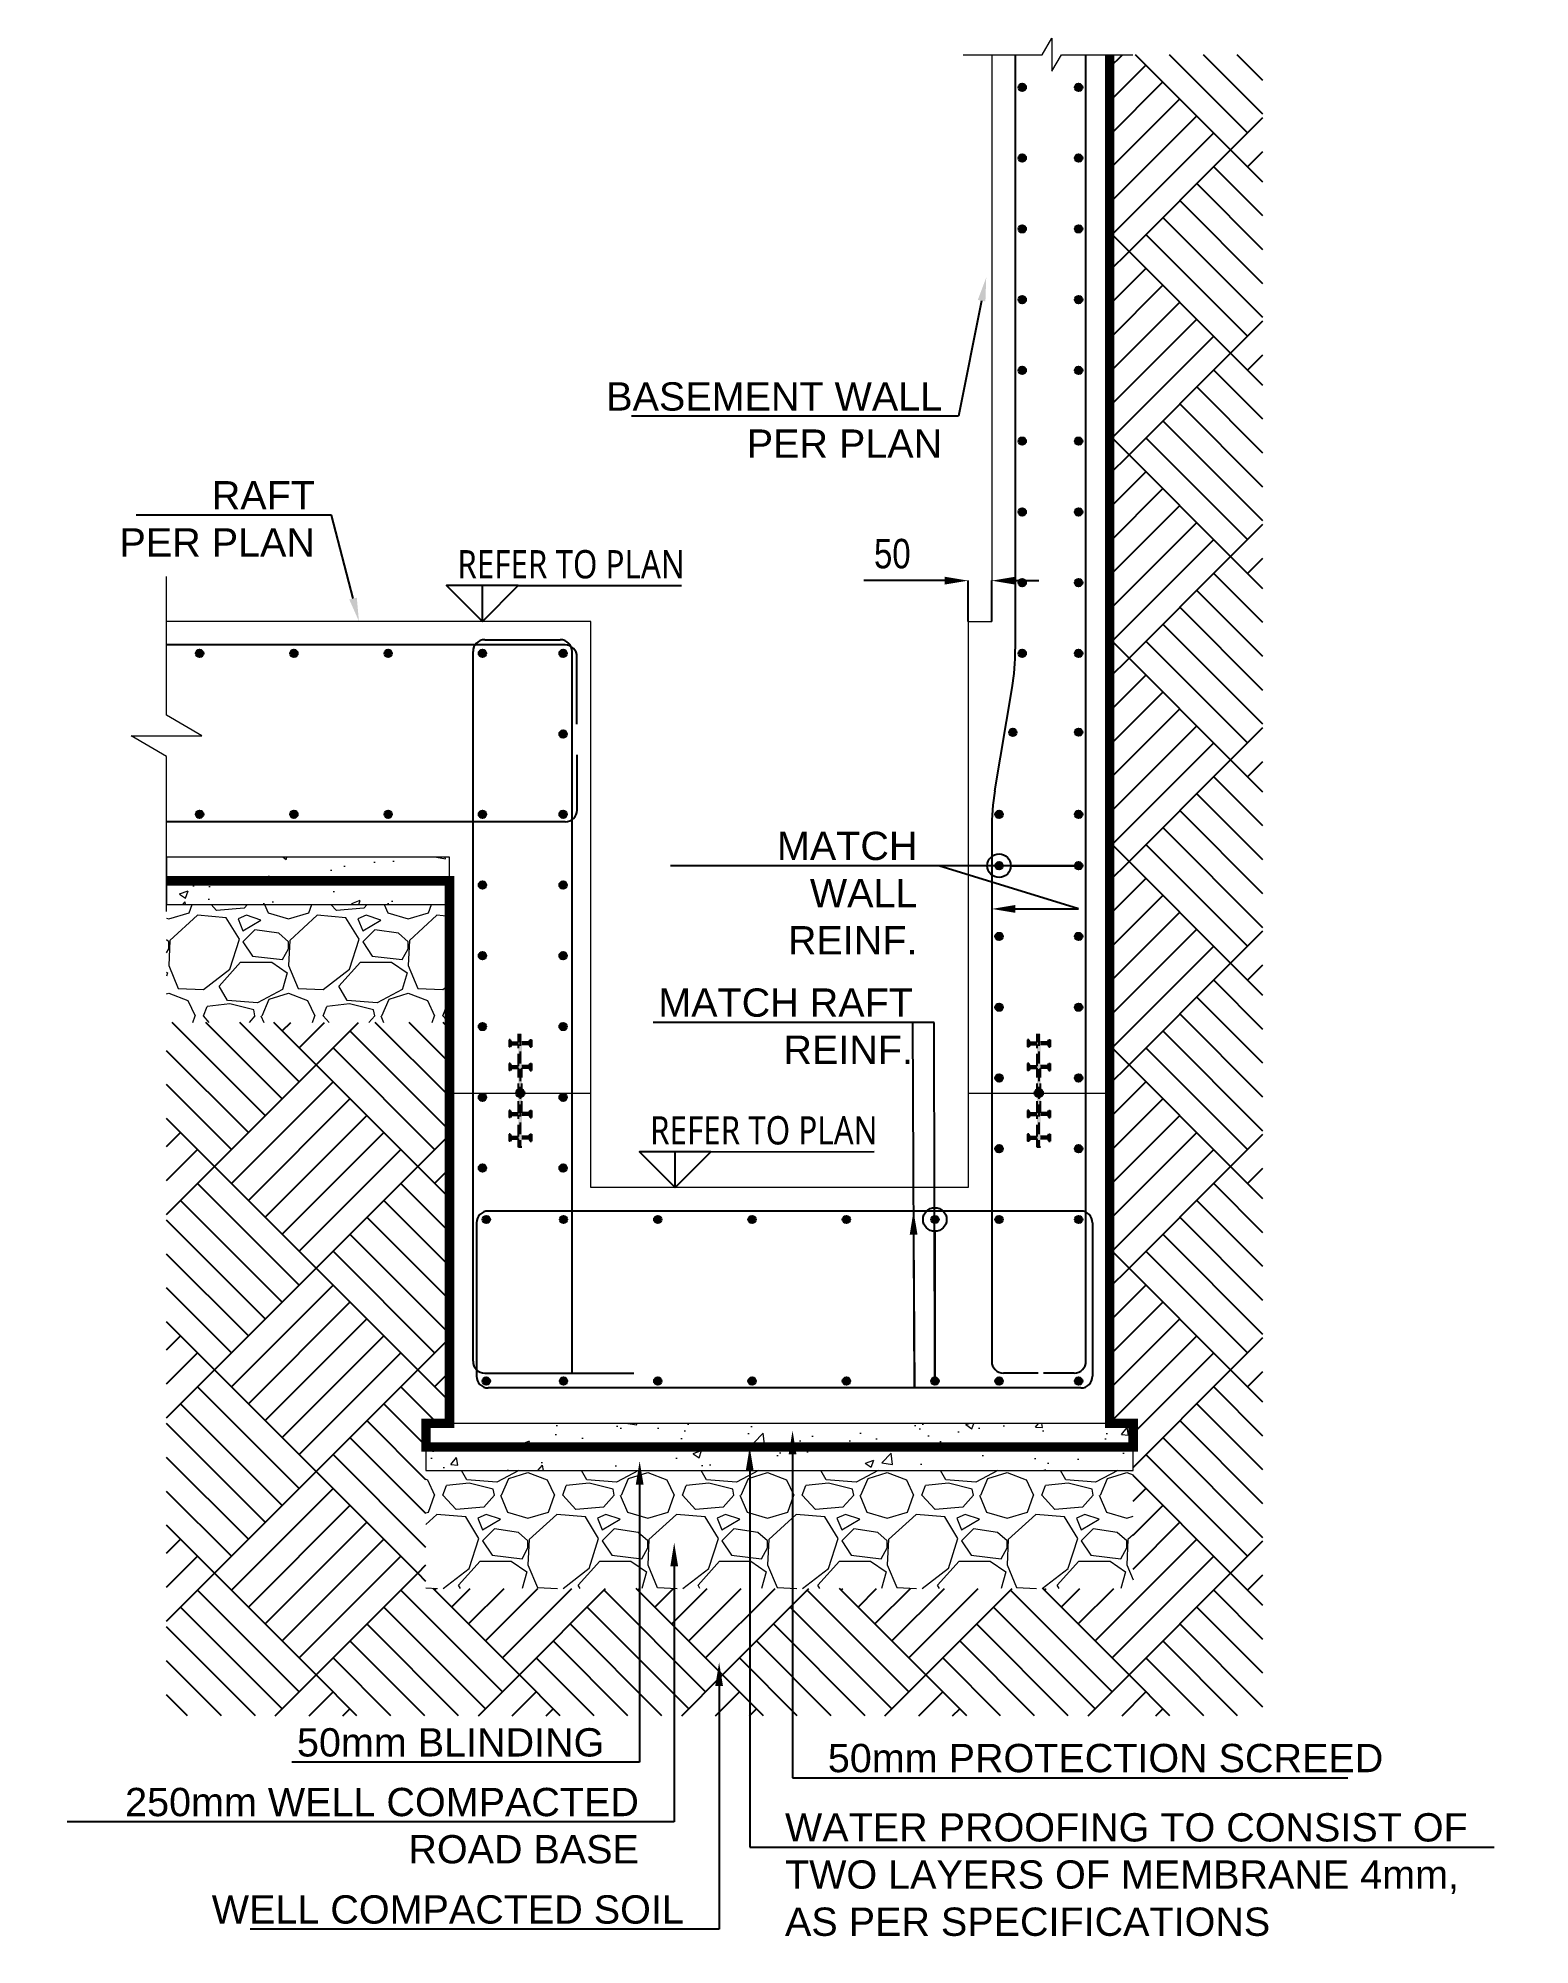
# Model space of a CAD drawing. Header units: millimetres. Extents: x 109938 to 146706, y 87118 to 119396.
# Drawn here: x 118597 to 121761, y 108269 to 112311 of the extents above; entities that cross this region are included whole.
import ezdxf
from ezdxf import colors
from ezdxf.entities.mleader import LeaderData, LeaderLine
from ezdxf.math import Vec2, Vec3

# ---------------------------------------------------------------- set-up
doc = ezdxf.new("R2010")
doc.units = ezdxf.units.MM
doc.header["$LTSCALE"] = 25
doc.header["$PDMODE"] = 35
for name, pattern in [('Dash Dot 3_16_', [7.937500000000002, 4.762500000000001, -1.5875, 0, -1.5875]), ('DASHEDX2', [1.5, 1, -0.5]), ('Dot & Dashed', [8.937036832173666, 4.2333333333324, -2.351851851851333, 0, -2.351851646989934])]:
    doc.linetypes.add(name, pattern=pattern)
for name, color, linetype, lineweight in [('A-ANNO-DIMS', 211, 'Continuous', 9), ('A-FLOR-IDEN', 11, 'Continuous', 9), ('S-COLS', 52, 'Continuous', 9), ('S-HATCH', 8, 'Continuous', 9), ('S-SLAB', 3, 'Continuous', 13)]:
    doc.layers.add(name, color=color, linetype=linetype, lineweight=lineweight)
for name, color, linetype in [('APPLICATION', 7, 'DASHEDX2'), ('LOBBY.SECTIONS$0$S200G_ELEV_LVL', 7, 'Continuous'), ('REINF', 1, 'Continuous'), ('STR_COL_HATCH', 8, 'Continuous'), ('WATER PROOF', 1, 'Continuous')]:
    doc.layers.add(name, color=color, linetype=linetype)
doc.styles.add('GENERATED_STYLE_1', font='arial.ttf')
doc.styles.add('GENERATED_STYLE_3', font='trebuc.ttf', dxfattribs={"width": 0.78})
doc.styles.add('style1', font='arial.ttf', dxfattribs={"width": 0.8, "height": 62.5})
doc.linetypes.add('ZIGZAG', pattern='A,0.00254,-5.08,[131,ltypeshp.shx,S=5.08,R=0,X=-5.08,Y=0],-10.16,[131,ltypeshp.shx,S=5.08,R=180,X=5.08,Y=0],-5.08', length=20.32254)
doc.dimstyles.new('D375', dxfattribs={"dimtxt": 62.5, "dimasz": 50, "dimexe": 0.18, "dimexo": 0.0625, "dimgap": 25, "dimtad": 1, "dimdec": 0, "dimzin": 0, "dimdsep": 46, "dimtxsty": 'style1', "dimcen": 0.09, "dimclrd": 256, "dimclre": 256, "dimclrt": 2, "dimadec": 0, "dimazin": 0, "dimtfac": 1, "dimtdec": 0, "dimtofl": 0, "dimtmove": 0, "dimatfit": 3, "dimfxl": 1, "dimtolj": 1, "dimtzin": 0, "dimarcsym": 0})
pattern_1 = [(49.99999999999999, (0, 0), (182.184668996004, -15.93908553890309), [19.05, -209.55]), (355, (0, 0), (-35.24342142496934, 191.0568452390351), [15.24, -167.64058417]), (100.4514447, (15.182007, -1.3282535), (146.9412470903533, 175.1177519121951), [16.1900088, -178.0902446]), (46.18420000000001, (0, 50.8), (271.0790408921299, -42.04232793272715), [28.575, -314.325]), (96.63555760999996, (22.5899, 47.2965), (237.404134051503, 247.4261245977215), [24.28502314, -267.13560816]), (351.1841511700001, (0, 50.8), (237.404134064977, 247.4261245855326), [22.85996707, -251.45973192]), (21, (25.4, 38.1), (151.6143912691325, -102.2651981870876), [19.05, -209.55]), (326.0000000000001, (25.4, 38.1), (61.80202834764707, 184.1879661223193), [15.24, -167.64]), (71.45144499999999, (38.0345326, 29.5779001), (213.4164192787161, 81.92276888590524), [16.1900088, -178.0899376]), (37.50000000000001, (0, 0), (3.088603250591817, 84.55503887315311), [0, -165.608, 0, -170.18, 0, -168.275]), (7.499999999999999, (0, 0), (66.81966251030575, 100.1805748181195), [0, -97.02799999999999, 0, -161.798, 0, -64.135]), (327.5, (-56.642, 0), (135.5905951668714, -5.728743992673444), [0, -63.5, 0, -198.12, 0, -262.89]), (317.5, (-82.042, 0), (148.129181386018, 25.42649103333303), [0, -82.55, 0, -131.572, 0, -186.69])]
pattern_2 = [(228.0127875, (182.88, 254), (-2032.000000159581, -2285.999999858178), [34.172144, -3383.0483639565]), (184.969741, (160.02, 228.6), (3047.99999879405, 254.0000144697924), [58.640472, -5805.404889352399]), (132.5104471, (101.6, 223.52), (2540.000001072749, -2793.999999024596), [41.348152, -4093.47227941]), (267.273689, (2.54, 160.02), (254.0000005319725, 5079.999999973314), [53.40045199999999, -5286.643742573799]), (292.83365418, (0, 106.68), (-1270.000000106341, 3047.999999955546), [52.36337, -5183.9807745344]), (357.2736889999999, (20.32, 58.42), (-5079.999999973314, 254.0000005319728), [53.40045199999999, -5286.643742573799]), (37.69424047, (73.66000000000001, 55.88), (-3301.99999985359, -2540.000000190041), [70.61936599999999, -6991.311531424701]), (72.25532837, (129.54, 99.06), (1778.000000477929, 5587.999999847885), [66.671952, -6600.5256601905]), (121.42956562, (149.86, 162.56), (-2032.000000288312, 3301.999999822602), [53.5813, -5304.554569871201]), (175.2363583, (121.92, 208.28), (2793.999999959952, -254.0000004389256), [61.171328, -2997.393695]), (222.3974378, (60.96, 213.36), (-3047.999999902466, -2794.000000106399), [79.107792, -7831.677251217699]), (138.81407483, (254, 157.48), (-1777.999999893351, 1524.000000123918), [27.000454, -2673.0565824344]), (171.4692344, (233.68, 175.26), (3302.000000088965, -507.9999994237343), [51.36819799999999, -5085.463899704]), (225, (182.88, 182.88), (-3.552713678800501e-14, -254.0000000000239), [35.920934, -323.2893108428]), (203.19859051, (165.1, 213.36), (1270.000000034609, 507.9999999109334), [19.34413199999999, -1915.062236889399]), (291.80140949, (147.32, 205.74), (-254.0000000531496, 761.9999999822871), [27.356562, -1340.475299]), (30.96375653, (157.48, 180.34), (762.0000000186383, 507.9999999721125), [44.431966, -1436.629815291]), (161.56505118, (195.58, 203.2), (508.0000000132583, -253.9999999733753), [32.128714, -771.0898116828]), (16.389540334, (0, 205.74), (2540.000000000015, 762.0000000000243), [45.00880000000001, -4455.882667253901]), (70.34617594, (43.18000000000001, 218.44), (-1016.000000092931, -2793.999999967041), [37.759894, -3738.22156782]), (293.19859051, (195.58, 254), (-507.9999999113262, 1270.000000035529), [38.68801, -1895.718358889399]), (343.6104596700001, (210.82, 218.44), (-2540.000000053229, 761.9999998222859), [45.0088, -4455.882667253999]), (339.44395478, (0, 48.26000000000001), (-1269.999999999986, 508.000000000021), [43.40351999999999, -2126.7734313106]), (294.7751406, (40.64, 33.02), (-1270.000001511693, 2793.999999312726), [36.36721199999999, -3600.359338072]), (66.80140949, (198.12, 0), (507.9999999202298, 1270.00000003193), [38.68801000000001, -1895.7183588894]), (17.35402464, (213.36, 35.56), (-3301.999999934302, -1016.000000213246), [42.57827400000001, -4215.237598019999]), (69.44395478, (73.66000000000001, 0), (-508.0000000088461, -1269.999999996463), [21.70176, -2148.4751913106]), (101.309932474, (182.88, 0), (-254.00000000004, 1016.000000000037), [12.95146, -1282.1994964526]), (165.963756532, (180.34, 12.7), (761.9999999999513, -253.9999999999865), [52.36337, -994.9054589069]), (186.00900596, (129.54, 25.4), (2539.999999986537, 254.0000001329354), [48.52669999999999, -4804.136486333699]), (303.69006753, (157.48, 157.48), (-254.0000000352969, 507.9999999823702), [36.632388, -879.177635968]), (353.15722659, (177.8, 127), (4318.000000026568, -507.9999997739394), [63.955676, -6331.600906503099]), (60.9453959, (241.3, 119.38), (-1016.000000027969, -1777.999999984025), [26.150824, -2588.939231811]), (90, (254, 142.24), (-254, 254), [15.24, -238.76]), (120.25643716, (124.46, 33.02), (1015.999999875717, -1778.00000007098), [35.286696, -3493.39407732]), (48.01278749999999, (106.68, 63.5), (2032.000000167534, 2285.99999985102), [68.344288, -3348.8762199565]), (0, (152.4, 114.3), (254, 254), [66.04, -187.96]), (325.3048465, (218.44, 114.3), (2540.000000962153, -1777.999998625458), [40.160956, -3975.931672414]), (254.0546040999999, (251.46, 91.44), (-253.9999999822557, -1016.000000004475), [36.98290799999999, -1812.1650038772]), (207.64597536, (241.3, 55.88), (-4826.000000177335, -2539.999999663075), [60.21450999999999, -5961.246442293799]), (175.42607874, (187.96, 27.94), (-3301.999999999883, 253.9999999999478), [63.702946, -6306.584645624])]

msp = doc.modelspace()

# ---------------------------------------------------------------- texts
at = {"layer": 'A-FLOR-IDEN', "linetype": 'Dot & Dashed', "lineweight": 0, "style": 'GENERATED_STYLE_3', "width": 0.85}
for p in [(119485.8274409714, 111165.2218316252), (119894.6950241468, 109965.2218316252)]:
    msp.add_text('REFER TO PLAN', height=60, dxfattribs=at).set_placement(p)

# ---------------------------------------------------------------- blocks, each defined once
blk = doc.blocks.new('*D51')
at = {"layer": 'A-ANNO-DIMS', "lineweight": -2, "transparency": 16777216}
for p, q in [((120519.1265381073, 111160.4775610827), (120347.6736049559, 111160.4775610827)), ((120569.1265381073, 111074.1360252171), (120569.1265381073, 111160.6575610827)), ((120619.1265381073, 111074.1360252171), (120619.1265381073, 111160.6575610827)), ((120669.1265381073, 111160.4775610827), (120719.1265381073, 111160.4775610827))]:
    blk.add_line(p, q, dxfattribs=at)
at = {"layer": 'A-ANNO-DIMS', "transparency": 16777216}
for points in [[(120519.1265381073, 111168.810894416), (120519.1265381073, 111152.1442277494), (120569.1265381073, 111160.4775610827)], [(120669.1265381073, 111168.810894416), (120669.1265381073, 111152.1442277494), (120619.1265381073, 111160.4775610827)]]:
    blk.add_solid(points, dxfattribs=at)
at = {"layer": 'Defpoints', "color": 0, "transparency": 16777216}
for p in [(120569.1265381073, 111160.4775610827), (120569.1265381073, 111074.0735252171), (120619.1265381073, 111074.0735252171)]:
    blk.add_point(p, dxfattribs=at)
at = {"layer": 'A-ANNO-DIMS', "color": 2, "transparency": 16777216, "insert": (120408.4000715316, 111217.3883728153), "char_height": 62.5, "attachment_point": 5, "style": 'style1'}
blk.add_mtext('\\A1;50', dxfattribs=at)
blk = doc.blocks.new('_DotBlank')
at = {"color": 0, "linetype": 'ByBlock', "lineweight": -2}
blk.add_line((-0.5, 0), (-1, 0), dxfattribs=at)
blk.add_circle((0, 0), 0.5, dxfattribs=at)

# ---------------------------------------------------------------- dimensions: what is measured, and where the dimension line sits
at = {"layer": 'A-ANNO-DIMS'}
dim = msp.add_linear_dim(base=(120569.1265381073, 111160.4775610827), p1=(120619.1265381073, 111074.0735252171), p2=(120569.1265381073, 111074.0735252171), dimstyle='D375', dxfattribs=at)
dim.commit()
dim.dimension.update_dxf_attribs({"geometry": '*D51', "text_midpoint": (120408.4000715316, 111217.3883728153)})

# ---------------------------------------------------------------- hatches: boundary and pattern name
h = msp.add_hatch()
h.set_pattern_fill('ANSI31', color=256, scale=25, style=0)
h.set_pattern_definition([(45, (105498.4161231922, 87612.09908044021), (-2.20970869120796, 2.209708691207961), [])])
h.paths.add_polyline_path([(119610.2877033424, 110074.0735252171, -1), (119627.9653728721, 110074.0735252171, -1)])
h = msp.add_hatch()
h.set_pattern_fill('ANSI31', color=256, scale=25, style=0)
h.set_pattern_definition([(45, (106598.4161231922, 87612.0990804402), (-2.20970869120796, 2.209708691207961), [])])
h.paths.add_polyline_path([(120710.2877033424, 110074.0735252171, -1), (120727.9653728721, 110074.0735252171, -1)])
at = {"layer": 'REINF', "transparency": 33554687}
h = msp.add_hatch(color=256, dxfattribs=at)
h.dxf.hatch_style = 1
edge = h.paths.add_edge_path()
edge.add_arc((120683.8423157792, 112206.2099695442), 8, 0, 360)
h = msp.add_hatch(color=256, dxfattribs=at)
h.dxf.hatch_style = 1
edge = h.paths.add_edge_path()
edge.add_arc((120803.5035636413, 112206.2099695442), 8, 0, 360)
h = msp.add_hatch(color=256, dxfattribs=at)
h.dxf.hatch_style = 1
edge = h.paths.add_edge_path()
edge.add_arc((120683.8423157792, 112056.2099695442), 8, 0, 360)
h = msp.add_hatch(color=256, dxfattribs=at)
h.dxf.hatch_style = 1
edge = h.paths.add_edge_path()
edge.add_arc((120803.5035636413, 112056.2099695442), 8, 0, 360)
h = msp.add_hatch(color=256, dxfattribs=at)
h.dxf.hatch_style = 1
edge = h.paths.add_edge_path()
edge.add_arc((120683.8423157792, 111906.2099695442), 8, 0, 360)
h = msp.add_hatch(color=256, dxfattribs=at)
h.dxf.hatch_style = 1
edge = h.paths.add_edge_path()
edge.add_arc((120803.5035636413, 111906.2099695442), 8, 0, 360)
h = msp.add_hatch(color=256, dxfattribs=at)
h.dxf.hatch_style = 1
edge = h.paths.add_edge_path()
edge.add_arc((120683.8423157792, 111756.2099695442), 8, 0, 360)
h = msp.add_hatch(color=256, dxfattribs=at)
h.dxf.hatch_style = 1
edge = h.paths.add_edge_path()
edge.add_arc((120803.5035636413, 111756.2099695442), 8, 0, 360)
h = msp.add_hatch(color=256, dxfattribs=at)
h.dxf.hatch_style = 1
edge = h.paths.add_edge_path()
edge.add_arc((120683.8423157792, 111606.2099695442), 8, 0, 360)
h = msp.add_hatch(color=256, dxfattribs=at)
h.dxf.hatch_style = 1
edge = h.paths.add_edge_path()
edge.add_arc((120803.5035636413, 111606.2099695442), 8, 0, 360)
h = msp.add_hatch(color=256, dxfattribs=at)
h.dxf.hatch_style = 1
edge = h.paths.add_edge_path()
edge.add_arc((120683.8423157792, 111456.2099695442), 8, 0, 360)
h = msp.add_hatch(color=256, dxfattribs=at)
h.dxf.hatch_style = 1
edge = h.paths.add_edge_path()
edge.add_arc((120803.5035636413, 111456.2099695442), 8, 0, 360)
h = msp.add_hatch(color=256, dxfattribs=at)
h.dxf.hatch_style = 1
edge = h.paths.add_edge_path()
edge.add_arc((120683.8423157792, 111306.2099695442), 8, 0, 360)
h = msp.add_hatch(color=256, dxfattribs=at)
h.dxf.hatch_style = 1
edge = h.paths.add_edge_path()
edge.add_arc((120803.5035636413, 111306.2099695442), 8, 0, 360)
h = msp.add_hatch(color=256, dxfattribs=at)
h.dxf.hatch_style = 1
edge = h.paths.add_edge_path()
edge.add_arc((120683.8423157792, 111156.2099695442), 8, 0, 360)
h = msp.add_hatch(color=256, dxfattribs=at)
h.dxf.hatch_style = 1
edge = h.paths.add_edge_path()
edge.add_arc((120803.5035636413, 111156.2099695442), 8, 0, 360)
h = msp.add_hatch(color=256, dxfattribs=at)
h.dxf.hatch_style = 1
edge = h.paths.add_edge_path()
edge.add_arc((118939.1038408017, 111006.2099695442), 8, 0, 360)
h = msp.add_hatch(color=256, dxfattribs=at)
h.dxf.hatch_style = 1
edge = h.paths.add_edge_path()
edge.add_arc((119139.1038408017, 111006.2099695442), 8, 0, 360)
h = msp.add_hatch(color=256, dxfattribs=at)
h.dxf.hatch_style = 1
edge = h.paths.add_edge_path()
edge.add_arc((119339.1038408017, 111006.2099695442), 8, 0, 360)
h = msp.add_hatch(color=256, dxfattribs=at)
h.dxf.hatch_style = 1
edge = h.paths.add_edge_path()
edge.add_arc((119539.1038408017, 111006.2099695442), 8, 0, 360)
h = msp.add_hatch(color=256, dxfattribs=at)
h.dxf.hatch_style = 1
edge = h.paths.add_edge_path()
edge.add_arc((119710.16263151, 111006.2099695442), 8, 0, 360)
h = msp.add_hatch(color=256, dxfattribs=at)
h.dxf.hatch_style = 1
edge = h.paths.add_edge_path()
edge.add_arc((120683.8423157792, 111006.2099695442), 8, 0, 360)
h = msp.add_hatch(color=256, dxfattribs=at)
h.dxf.hatch_style = 1
edge = h.paths.add_edge_path()
edge.add_arc((120803.5035636413, 111006.2099695442), 8, 0, 360)
h = msp.add_hatch(color=256, dxfattribs=at)
h.dxf.hatch_style = 1
edge = h.paths.add_edge_path()
edge.add_arc((119710.16263151, 110835.1593769192), 8, 0, 360)
h = msp.add_hatch(color=256, dxfattribs=at)
h.dxf.hatch_style = 1
edge = h.paths.add_edge_path()
edge.add_arc((120664.0249883625, 110838.8591695284), 8, 0, 360)
h = msp.add_hatch(color=256, dxfattribs=at)
h.dxf.hatch_style = 1
edge = h.paths.add_edge_path()
edge.add_arc((120803.5035636413, 110839.2308395836), 8, 0, 360)
h = msp.add_hatch(color=256, dxfattribs=at)
h.dxf.hatch_style = 1
edge = h.paths.add_edge_path()
edge.add_arc((118939.1038408017, 110665.2711041167), 8, 0, 360)
h = msp.add_hatch(color=256, dxfattribs=at)
h.dxf.hatch_style = 1
edge = h.paths.add_edge_path()
edge.add_arc((119139.1038408017, 110665.2711041167), 8, 0, 360)
h = msp.add_hatch(color=256, dxfattribs=at)
h.dxf.hatch_style = 1
edge = h.paths.add_edge_path()
edge.add_arc((119339.1038408017, 110665.2711041167), 8, 0, 360)
h = msp.add_hatch(color=256, dxfattribs=at)
h.dxf.hatch_style = 1
edge = h.paths.add_edge_path()
edge.add_arc((119539.1038408017, 110665.2711041167), 8, 0, 360)
h = msp.add_hatch(color=256, dxfattribs=at)
h.dxf.hatch_style = 1
edge = h.paths.add_edge_path()
edge.add_arc((119710.16263151, 110665.2711041167), 8, 0, 360)
h = msp.add_hatch(color=256, dxfattribs=at)
h.dxf.hatch_style = 1
edge = h.paths.add_edge_path()
edge.add_arc((120634.7495125733, 110664.9662319506), 8, 0, 360)
h = msp.add_hatch(color=256, dxfattribs=at)
h.dxf.hatch_style = 1
edge = h.paths.add_edge_path()
edge.add_arc((120803.5035636413, 110664.9662319506), 8, 0, 360)
h = msp.add_hatch(color=256, dxfattribs=at)
h.dxf.hatch_style = 1
edge = h.paths.add_edge_path()
edge.add_arc((120634.7495125733, 110556.2099695442), 8, 0, 360)
h = msp.add_hatch(color=256, dxfattribs=at)
h.dxf.hatch_style = 1
edge = h.paths.add_edge_path()
edge.add_arc((120803.5035636413, 110556.2099695442), 8, 0, 360)
h = msp.add_hatch(color=256, dxfattribs=at)
h.dxf.hatch_style = 1
edge = h.paths.add_edge_path()
edge.add_arc((119539.1038408017, 110515.2711041167), 8, 0, 360)
h = msp.add_hatch(color=256, dxfattribs=at)
h.dxf.hatch_style = 1
edge = h.paths.add_edge_path()
edge.add_arc((119710.16263151, 110515.2711041167), 8, 0, 360)
h = msp.add_hatch(color=256, dxfattribs=at)
h.dxf.hatch_style = 1
edge = h.paths.add_edge_path()
edge.add_arc((120634.7495125733, 110406.2099695442), 8, 0, 360)
h = msp.add_hatch(color=256, dxfattribs=at)
h.dxf.hatch_style = 1
edge = h.paths.add_edge_path()
edge.add_arc((120803.5035636413, 110406.2099695442), 8, 0, 360)
h = msp.add_hatch(color=256, dxfattribs=at)
h.dxf.hatch_style = 1
edge = h.paths.add_edge_path()
edge.add_arc((119539.1038408017, 110365.2711041167), 8, 0, 360)
h = msp.add_hatch(color=256, dxfattribs=at)
h.dxf.hatch_style = 1
edge = h.paths.add_edge_path()
edge.add_arc((119710.16263151, 110365.2711041167), 8, 0, 360)
h = msp.add_hatch(color=256, dxfattribs=at)
h.dxf.hatch_style = 1
edge = h.paths.add_edge_path()
edge.add_arc((120634.7495125733, 110256.2099695442), 8, 0, 360)
h = msp.add_hatch(color=256, dxfattribs=at)
h.dxf.hatch_style = 1
edge = h.paths.add_edge_path()
edge.add_arc((120803.5035636413, 110256.2099695442), 8, 0, 360)
h = msp.add_hatch(color=256, dxfattribs=at)
h.dxf.hatch_style = 1
edge = h.paths.add_edge_path()
edge.add_arc((119539.1038408017, 110215.2711041167), 8, 0, 360)
h = msp.add_hatch(color=256, dxfattribs=at)
h.dxf.hatch_style = 1
edge = h.paths.add_edge_path()
edge.add_arc((119710.16263151, 110215.2711041167), 8, 0, 360)
h = msp.add_hatch(color=256, dxfattribs=at)
h.dxf.hatch_style = 1
edge = h.paths.add_edge_path()
edge.add_arc((120634.7495125733, 110106.2099695442), 8, 0, 360)
h = msp.add_hatch(color=256, dxfattribs=at)
h.dxf.hatch_style = 1
edge = h.paths.add_edge_path()
edge.add_arc((120803.5035636413, 110106.2099695442), 8, 0, 360)
h = msp.add_hatch(color=256, dxfattribs=at)
h.dxf.hatch_style = 1
edge = h.paths.add_edge_path()
edge.add_arc((119539.1038408017, 110065.2711041167), 8, 0, 360)
h = msp.add_hatch(color=256, dxfattribs=at)
h.dxf.hatch_style = 1
edge = h.paths.add_edge_path()
edge.add_arc((119710.16263151, 110065.2711041167), 8, 0, 360)
h = msp.add_hatch(color=256, dxfattribs=at)
h.dxf.hatch_style = 1
edge = h.paths.add_edge_path()
edge.add_arc((120634.7495125733, 109956.2099695442), 8, 0, 360)
h = msp.add_hatch(color=256, dxfattribs=at)
h.dxf.hatch_style = 1
edge = h.paths.add_edge_path()
edge.add_arc((120803.5035636413, 109956.2099695442), 8, 0, 360)
h = msp.add_hatch(color=256, dxfattribs=at)
h.dxf.hatch_style = 1
edge = h.paths.add_edge_path()
edge.add_arc((119539.1038408017, 109915.2711041167), 8, 0, 360)
h = msp.add_hatch(color=256, dxfattribs=at)
h.dxf.hatch_style = 1
edge = h.paths.add_edge_path()
edge.add_arc((119710.16263151, 109915.2711041167), 8, 0, 360)
h = msp.add_hatch(color=256, dxfattribs=at)
h.dxf.hatch_style = 1
edge = h.paths.add_edge_path()
edge.add_arc((119547.1931270389, 109806.2099695442), 8, 0, 360)
h = msp.add_hatch(color=256, dxfattribs=at)
h.dxf.hatch_style = 1
edge = h.paths.add_edge_path()
edge.add_arc((119710.9790020951, 109806.2099695442), 8, 0, 360)
h = msp.add_hatch(color=256, dxfattribs=at)
h.dxf.hatch_style = 1
edge = h.paths.add_edge_path()
edge.add_arc((119910.9790020951, 109806.2099695442), 8, 0, 360)
h = msp.add_hatch(color=256, dxfattribs=at)
h.dxf.hatch_style = 1
edge = h.paths.add_edge_path()
edge.add_arc((120110.9790020951, 109806.2099695442), 8, 0, 360)
h = msp.add_hatch(color=256, dxfattribs=at)
h.dxf.hatch_style = 1
edge = h.paths.add_edge_path()
edge.add_arc((120310.9790020951, 109806.2099695442), 8, 0, 360)
h = msp.add_hatch(color=256, dxfattribs=at)
h.dxf.hatch_style = 1
edge = h.paths.add_edge_path()
edge.add_arc((120498.8863861996, 109806.2099695442), 8, 0, 360)
h = msp.add_hatch(color=256, dxfattribs=at)
h.dxf.hatch_style = 1
edge = h.paths.add_edge_path()
edge.add_arc((120634.7495125733, 109806.2099695442), 8, 0, 360)
h = msp.add_hatch(color=256, dxfattribs=at)
h.dxf.hatch_style = 1
edge = h.paths.add_edge_path()
edge.add_arc((120803.5035636413, 109806.2099695442), 8, 0, 360)
h = msp.add_hatch(color=256, dxfattribs=at)
h.dxf.hatch_style = 1
edge = h.paths.add_edge_path()
edge.add_arc((119547.1931270389, 109463.6690974784), 8, 0, 360)
h = msp.add_hatch(color=256, dxfattribs=at)
h.dxf.hatch_style = 1
edge = h.paths.add_edge_path()
edge.add_arc((119710.9790020951, 109463.6690974784), 8, 0, 360)
h = msp.add_hatch(color=256, dxfattribs=at)
h.dxf.hatch_style = 1
edge = h.paths.add_edge_path()
edge.add_arc((119910.9790020951, 109463.6690974784), 8, 0, 360)
h = msp.add_hatch(color=256, dxfattribs=at)
h.dxf.hatch_style = 1
edge = h.paths.add_edge_path()
edge.add_arc((120110.9790020951, 109463.6690974784), 8, 0, 360)
h = msp.add_hatch(color=256, dxfattribs=at)
h.dxf.hatch_style = 1
edge = h.paths.add_edge_path()
edge.add_arc((120310.9790020951, 109463.6690974784), 8, 0, 360)
h = msp.add_hatch(color=256, dxfattribs=at)
h.dxf.hatch_style = 1
edge = h.paths.add_edge_path()
edge.add_arc((120498.8863861996, 109463.6690974784), 8, 0, 360)
h = msp.add_hatch(color=256, dxfattribs=at)
h.dxf.hatch_style = 1
edge = h.paths.add_edge_path()
edge.add_arc((120634.7495125733, 109463.6690974784), 8, 0, 360)
h = msp.add_hatch(color=256, dxfattribs=at)
h.dxf.hatch_style = 1
edge = h.paths.add_edge_path()
edge.add_arc((120803.5035636413, 109463.6690974784), 8, 0, 360)
at = {"layer": 'S-COLS'}
h = msp.add_hatch(dxfattribs=at)
h.set_pattern_fill('AR-CONC', color=256, style=0)
h.set_pattern_definition(pattern_1)
h.paths.add_polyline_path([(119469.1265381073, 110574.0735252171), (118869.1265381073, 110574.0735252171), (118869.1265381073, 110524.0735252171), (119469.1265381073, 110524.0735252171)])
h = msp.add_hatch(dxfattribs=at)
h.set_pattern_fill('AR-CONC', color=256, style=0)
h.set_pattern_definition(pattern_1)
h.paths.add_polyline_path([(119469.1265381073, 110524.0735252171), (118869.1265381073, 110524.0735252171), (118869.1265381073, 110474.0735252172), (119469.1265381073, 110474.0735252171)])
h = msp.add_hatch(dxfattribs=at)
h.set_pattern_fill('AR-CONC', color=256, style=0)
h.set_pattern_definition(pattern_1)
h.paths.add_polyline_path([(120919.1265381073, 109374.0735252171), (119419.1265381072, 109374.073525217), (119419.1265381072, 109324.073525217), (120919.1265381073, 109324.0735252171)])
h = msp.add_hatch(dxfattribs=at)
h.set_pattern_fill('AR-CONC', color=256, style=0)
h.set_pattern_definition(pattern_1)
h.paths.add_polyline_path([(120919.1265381073, 109324.0735252171), (119419.1265381072, 109324.073525217), (119419.1265381072, 109274.073525217), (120919.1265381073, 109274.073525217)])
at = {"layer": 'S-HATCH', "transparency": 33554559}
h = msp.add_hatch(dxfattribs=at)
h.set_pattern_fill('GRAVEL', color=8, scale=10)
h.set_pattern_definition(pattern_2)
h.paths.add_polyline_path([(119469.1265381073, 110474.0735252171), (118869.1265381073, 110474.0735252172), (118869.1265381073, 110224.0735252172), (119469.1265381073, 110224.0735252172)])
h = msp.add_hatch(dxfattribs=at)
h.set_pattern_fill('GRAVEL', color=8, scale=10)
h.set_pattern_definition(pattern_2)
h.paths.add_polyline_path([(120919.1265381073, 109274.073525217), (119419.1265381072, 109274.073525217), (119419.1265381072, 109024.0735252171), (120919.1265381073, 109024.0735252171)])
at = {"layer": 'STR_COL_HATCH'}
h = msp.add_hatch(dxfattribs=at)
h.set_pattern_fill('AR-PARQ1', color=256, angle=45)
h.set_pattern_definition([(135, (0, 0), (-431.0522938113194, 0), [304.8, -304.8]), (135, (35.92102448427661, 35.92102448427661), (-431.0522938113194, 0), [304.8, -304.8]), (135, (71.84204896855323, 71.84204896855323), (-431.0522938113194, 0), [304.8, -304.8]), (135, (107.7630734528299, 107.7630734528299), (-431.0522938113194, 0), [304.8, -304.8]), (135, (143.6840979371065, 143.6840979371065), (-431.0522938113194, 0), [304.8, -304.8]), (135, (179.6051224213831, 179.6051224213831), (-431.0522938113194, 0), [304.8, -304.8]), (135, (215.5261469056597, 215.5261469056597), (-431.0522938113194, 0), [304.8, -304.8]), (45, (-215.5261469056597, 215.5261469056597), (431.0522938113194, 0), [304.8, -304.8]), (45, (-251.4471713899363, 251.4471713899363), (431.0522938113194, 0), [304.8, -304.8]), (45, (-287.3681958742129, 287.3681958742129), (431.0522938113194, 0), [304.8, -304.8]), (45, (-323.2892203584896, 323.2892203584896), (431.0522938113194, 0), [304.8, -304.8]), (45, (-359.2102448427661, 359.2102448427661), (431.0522938113194, 0), [304.8, -304.8]), (45, (-395.1312693270427, 395.1312693270427), (431.0522938113194, 0), [304.8, -304.8]), (45, (-431.0522938113194, 431.0522938113194), (431.0522938113194, 0), [304.8, -304.8])])
h.paths.add_polyline_path([(121194.4905951841, 112275.4693923566), (120869.1265381073, 112275.4693923566), (120869.1265381073, 109374.0735252171), (120919.1265381073, 109374.0735252171), (120919.1265381073, 109324.0735252171), (120919.1265381073, 109274.0735252171), (120919.1265381073, 109024.0735252171), (119419.1265381072, 109024.0735252171), (119419.1265381072, 109274.073525217), (119419.1265381072, 109324.073525217), (119419.1265381072, 109374.073525217), (119469.1265381073, 109374.073525217), (119469.1265381073, 110224.0735252172), (118869.1265381073, 110224.0735252172), (118869.1265381073, 108754.2761029899), (121194.4905951841, 108754.2761029899)])

# ---------------------------------------------------------------- linework, layer by layer
at = {"color": 1, "linetype": 'Continuous'}
for p, q in [((119538.8714390672, 111074.0735252171), (119538.8714390672, 111149.9770758083)), ((119947.7390222426, 109874.0735252171), (119947.7390222426, 109949.9770758083))]:
    msp.add_line(p, q, dxfattribs=at)
at = {"color": 3, "linetype": 'Continuous'}
for points in [[(119538.8714390672, 111074.0735252171), (119614.7749896583, 111149.9770758083), (119462.967888476, 111149.9770758083), (119538.8714390672, 111074.0735252171)], [(119947.7390222426, 109874.0735252171), (120023.6425728337, 109949.9770758083), (119871.8354716514, 109949.9770758083), (119947.7390222426, 109874.0735252171)]]:
    msp.add_lwpolyline(points, dxfattribs=at)
for centre in [(119619.1265381073, 110074.0735252171), (120719.1265381073, 110074.0735252171)]:
    msp.add_circle(centre, 8.838834764831844)
at = {"layer": 'APPLICATION'}
for p, q in [((119597.8765381072, 110187.132114535), (119595.3765381072, 110187.132114535)), ((119595.3765381072, 110187.132114535), (119595.3765381072, 110172.132114535)), ((119600.3765381072, 110182.132114535), (119597.8765381072, 110187.132114535)), ((119615.3765381073, 110182.132114535), (119615.3765381073, 110199.632114535)), ((119619.1265381073, 110199.632114535), (119619.1265381073, 109959.632114535)), ((119619.1265381073, 110199.632114535), (119619.1265381073, 109959.632114535)), ((119637.8765381073, 110182.132114535), (119640.3765381073, 110187.132114535)), ((119640.3765381073, 110187.132114535), (119642.8765381073, 110187.132114535)), ((119642.8765381073, 110187.132114535), (119642.8765381073, 110172.132114535)), ((120697.8765381072, 110187.132114535), (120695.3765381072, 110187.132114535)), ((120695.3765381072, 110187.132114535), (120695.3765381072, 110172.132114535)), ((120700.3765381072, 110182.132114535), (120697.8765381072, 110187.132114535)), ((120715.3765381073, 110182.132114535), (120715.3765381073, 110199.632114535)), ((120719.1265381073, 110199.632114535), (120719.1265381073, 109959.632114535)), ((120719.1265381073, 110199.632114535), (120719.1265381073, 109959.632114535)), ((120737.8765381073, 110182.132114535), (120740.3765381073, 110187.132114535)), ((120740.3765381073, 110187.132114535), (120742.8765381073, 110187.132114535)), ((120742.8765381073, 110187.132114535), (120742.8765381073, 110172.132114535)), ((119597.8765381072, 110172.132114535), (119595.3765381072, 110172.132114535)), ((119600.3765381072, 110177.132114535), (119597.8765381072, 110172.132114535)), ((119600.3765381073, 110182.132114535), (119615.3765381073, 110182.132114535)), ((119600.3765381073, 110177.132114535), (119615.3765381073, 110177.132114535)), ((119615.3765381073, 110132.132114535), (119615.3765381073, 110177.132114535)), ((119637.8765381073, 110182.132114535), (119622.8765381073, 110182.132114535)), ((119637.8765381073, 110177.132114535), (119622.8765381073, 110177.132114535)), ((119637.8765381073, 110177.132114535), (119640.3765381073, 110172.132114535)), ((119640.3765381073, 110172.132114535), (119642.8765381073, 110172.132114535)), ((120697.8765381072, 110172.132114535), (120695.3765381072, 110172.132114535)), ((120700.3765381072, 110177.132114535), (120697.8765381072, 110172.132114535)), ((120700.3765381073, 110182.132114535), (120715.3765381073, 110182.132114535)), ((120700.3765381073, 110177.132114535), (120715.3765381073, 110177.132114535)), ((120715.3765381073, 110132.132114535), (120715.3765381073, 110177.132114535)), ((120737.8765381073, 110182.132114535), (120722.8765381073, 110182.132114535)), ((120737.8765381073, 110177.132114535), (120722.8765381073, 110177.132114535)), ((120737.8765381073, 110177.132114535), (120740.3765381073, 110172.132114535)), ((120740.3765381073, 110172.132114535), (120742.8765381073, 110172.132114535)), ((119595.3765381072, 110137.132114535), (119595.3765381072, 110122.132114535)), ((119597.8765381072, 110137.132114535), (119595.3765381072, 110137.132114535)), ((119597.8765381072, 110122.132114535), (119595.3765381072, 110122.132114535)), ((119600.3765381072, 110132.132114535), (119597.8765381072, 110137.132114535)), ((119600.3765381072, 110127.132114535), (119597.8765381072, 110122.132114535)), ((119600.3765381073, 110132.132114535), (119615.3765381073, 110132.132114535)), ((119600.3765381073, 110127.132114535), (119615.3765381073, 110127.132114535)), ((119615.3765381073, 110032.132114535), (119615.3765381073, 110127.132114535)), ((119637.8765381073, 110132.132114535), (119622.8765381073, 110132.132114535)), ((119637.8765381073, 110127.132114535), (119622.8765381073, 110127.132114535)), ((119622.8765381073, 110032.132114535), (119622.8765381073, 110127.132114535)), ((119637.8765381073, 110132.132114535), (119640.3765381073, 110137.132114535)), ((119637.8765381073, 110127.132114535), (119640.3765381073, 110122.132114535)), ((119640.3765381073, 110137.132114535), (119642.8765381073, 110137.132114535)), ((119640.3765381073, 110122.132114535), (119642.8765381073, 110122.132114535)), ((119642.8765381073, 110137.132114535), (119642.8765381073, 110122.132114535)), ((120695.3765381072, 110137.132114535), (120695.3765381072, 110122.132114535)), ((120697.8765381072, 110137.132114535), (120695.3765381072, 110137.132114535)), ((120697.8765381072, 110122.132114535), (120695.3765381072, 110122.132114535)), ((120700.3765381072, 110132.132114535), (120697.8765381072, 110137.132114535)), ((120700.3765381072, 110127.132114535), (120697.8765381072, 110122.132114535)), ((120700.3765381073, 110132.132114535), (120715.3765381073, 110132.132114535)), ((120700.3765381073, 110127.132114535), (120715.3765381073, 110127.132114535)), ((120715.3765381073, 110032.132114535), (120715.3765381073, 110127.132114535)), ((120737.8765381073, 110132.132114535), (120722.8765381073, 110132.132114535)), ((120737.8765381073, 110127.132114535), (120722.8765381073, 110127.132114535)), ((120722.8765381073, 110032.132114535), (120722.8765381073, 110127.132114535)), ((120737.8765381073, 110132.132114535), (120740.3765381073, 110137.132114535)), ((120737.8765381073, 110127.132114535), (120740.3765381073, 110122.132114535)), ((120740.3765381073, 110137.132114535), (120742.8765381073, 110137.132114535)), ((120740.3765381073, 110122.132114535), (120742.8765381073, 110122.132114535)), ((120742.8765381073, 110137.132114535), (120742.8765381073, 110122.132114535)), ((119595.3765381072, 110037.132114535), (119595.3765381072, 110022.132114535)), ((119597.8765381072, 110037.132114535), (119595.3765381072, 110037.132114535)), ((119600.3765381072, 110032.132114535), (119597.8765381072, 110037.132114535)), ((119600.3765381072, 110027.132114535), (119597.8765381072, 110022.132114535)), ((119600.3765381073, 110032.132114535), (119615.3765381073, 110032.132114535)), ((119600.3765381073, 110027.132114535), (119615.3765381073, 110027.132114535)), ((119615.3765381073, 109982.132114535), (119615.3765381073, 110027.132114535)), ((119637.8765381073, 110032.132114535), (119622.8765381073, 110032.132114535)), ((119637.8765381073, 110027.132114535), (119622.8765381073, 110027.132114535)), ((119637.8765381073, 110032.132114535), (119640.3765381073, 110037.132114535)), ((119637.8765381073, 110027.132114535), (119640.3765381073, 110022.132114535)), ((119640.3765381073, 110037.132114535), (119642.8765381073, 110037.132114535)), ((119642.8765381073, 110037.132114535), (119642.8765381073, 110022.132114535)), ((120695.3765381072, 110037.132114535), (120695.3765381072, 110022.132114535)), ((120697.8765381072, 110037.132114535), (120695.3765381072, 110037.132114535)), ((120700.3765381072, 110032.132114535), (120697.8765381072, 110037.132114535)), ((120700.3765381072, 110027.132114535), (120697.8765381072, 110022.132114535)), ((120700.3765381073, 110032.132114535), (120715.3765381073, 110032.132114535)), ((120700.3765381073, 110027.132114535), (120715.3765381073, 110027.132114535)), ((120715.3765381073, 109982.132114535), (120715.3765381073, 110027.132114535)), ((120737.8765381073, 110032.132114535), (120722.8765381073, 110032.132114535)), ((120737.8765381073, 110027.132114535), (120722.8765381073, 110027.132114535)), ((120737.8765381073, 110032.132114535), (120740.3765381073, 110037.132114535)), ((120737.8765381073, 110027.132114535), (120740.3765381073, 110022.132114535)), ((120740.3765381073, 110037.132114535), (120742.8765381073, 110037.132114535)), ((120742.8765381073, 110037.132114535), (120742.8765381073, 110022.132114535)), ((119597.8765381072, 110022.132114535), (119595.3765381072, 110022.132114535)), ((119595.3765381072, 109987.132114535), (119595.3765381072, 109972.132114535)), ((119597.8765381072, 109987.132114535), (119595.3765381072, 109987.132114535)), ((119600.3765381072, 109982.132114535), (119597.8765381072, 109987.132114535)), ((119637.8765381073, 109982.132114535), (119640.3765381073, 109987.132114535)), ((119640.3765381073, 110022.132114535), (119642.8765381073, 110022.132114535)), ((119640.3765381073, 109987.132114535), (119642.8765381073, 109987.132114535)), ((119642.8765381073, 109987.132114535), (119642.8765381073, 109972.132114535)), ((120697.8765381072, 110022.132114535), (120695.3765381072, 110022.132114535)), ((120695.3765381072, 109987.132114535), (120695.3765381072, 109972.132114535)), ((120697.8765381072, 109987.132114535), (120695.3765381072, 109987.132114535)), ((120700.3765381072, 109982.132114535), (120697.8765381072, 109987.132114535)), ((120737.8765381073, 109982.132114535), (120740.3765381073, 109987.132114535)), ((120740.3765381073, 110022.132114535), (120742.8765381073, 110022.132114535)), ((120740.3765381073, 109987.132114535), (120742.8765381073, 109987.132114535)), ((120742.8765381073, 109987.132114535), (120742.8765381073, 109972.132114535)), ((119597.8765381072, 109972.132114535), (119595.3765381072, 109972.132114535)), ((119600.3765381072, 109977.132114535), (119597.8765381072, 109972.132114535)), ((119600.3765381073, 109982.132114535), (119615.3765381073, 109982.132114535)), ((119600.3765381073, 109977.132114535), (119615.3765381073, 109977.132114535)), ((119615.3765381073, 109959.632114535), (119615.3765381073, 109977.132114535)), ((119622.8765381073, 109959.632114535), (119615.3765381073, 109959.632114535)), ((119637.8765381073, 109982.132114535), (119622.8765381073, 109982.132114535)), ((119637.8765381073, 109977.132114535), (119622.8765381073, 109977.132114535)), ((119637.8765381073, 109977.132114535), (119640.3765381073, 109972.132114535)), ((119640.3765381073, 109972.132114535), (119642.8765381073, 109972.132114535)), ((120697.8765381072, 109972.132114535), (120695.3765381072, 109972.132114535)), ((120700.3765381072, 109977.132114535), (120697.8765381072, 109972.132114535)), ((120700.3765381073, 109982.132114535), (120715.3765381073, 109982.132114535)), ((120700.3765381073, 109977.132114535), (120715.3765381073, 109977.132114535)), ((120715.3765381073, 109959.632114535), (120715.3765381073, 109977.132114535)), ((120722.8765381073, 109959.632114535), (120715.3765381073, 109959.632114535)), ((120737.8765381073, 109982.132114535), (120722.8765381073, 109982.132114535)), ((120737.8765381073, 109977.132114535), (120722.8765381073, 109977.132114535)), ((120737.8765381073, 109977.132114535), (120740.3765381073, 109972.132114535)), ((120740.3765381073, 109972.132114535), (120742.8765381073, 109972.132114535))]:
    msp.add_line(p, q, dxfattribs=at)
for points in [[(119595.3765381072, 110187.132114535), (119595.3765381072, 110172.132114535), (119597.8765381072, 110187.132114535), (119597.8765381072, 110172.132114535)], [(119597.8765381072, 110187.132114535), (119597.8765381072, 110172.132114535), (119600.3765381072, 110182.132114535), (119600.3765381072, 110177.132114535)], [(119615.3765381073, 110199.632114535), (119615.3765381073, 109959.632114535), (119619.1265381073, 110199.632114535), (119619.1265381073, 109959.632114535)], [(119622.8765381073, 110199.632114535), (119622.8765381073, 109959.632114535), (119619.1265381073, 110199.632114535), (119619.1265381073, 109959.632114535)], [(119640.3765381073, 110187.132114535), (119640.3765381073, 110172.132114535), (119637.8765381073, 110182.132114535), (119637.8765381073, 110177.132114535)], [(119642.8765381073, 110187.132114535), (119642.8765381073, 110172.132114535), (119640.3765381073, 110187.132114535), (119640.3765381073, 110172.132114535)], [(120695.3765381072, 110187.132114535), (120695.3765381072, 110172.132114535), (120697.8765381072, 110187.132114535), (120697.8765381072, 110172.132114535)], [(120697.8765381072, 110187.132114535), (120697.8765381072, 110172.132114535), (120700.3765381072, 110182.132114535), (120700.3765381072, 110177.132114535)], [(120715.3765381073, 110199.632114535), (120715.3765381073, 109959.632114535), (120719.1265381073, 110199.632114535), (120719.1265381073, 109959.632114535)], [(120722.8765381073, 110199.632114535), (120722.8765381073, 109959.632114535), (120719.1265381073, 110199.632114535), (120719.1265381073, 109959.632114535)], [(120740.3765381073, 110187.132114535), (120740.3765381073, 110172.132114535), (120737.8765381073, 110182.132114535), (120737.8765381073, 110177.132114535)], [(120742.8765381073, 110187.132114535), (120742.8765381073, 110172.132114535), (120740.3765381073, 110187.132114535), (120740.3765381073, 110172.132114535)], [(119600.3765381073, 110182.132114535), (119600.3765381073, 110177.132114535), (119615.3765381073, 110182.132114535), (119615.3765381073, 110177.132114535)], [(119637.8765381073, 110182.132114535), (119637.8765381073, 110177.132114535), (119622.8765381073, 110182.132114535), (119622.8765381073, 110177.132114535)], [(120700.3765381073, 110182.132114535), (120700.3765381073, 110177.132114535), (120715.3765381073, 110182.132114535), (120715.3765381073, 110177.132114535)], [(120737.8765381073, 110182.132114535), (120737.8765381073, 110177.132114535), (120722.8765381073, 110182.132114535), (120722.8765381073, 110177.132114535)], [(119595.3765381072, 110137.132114535), (119595.3765381072, 110122.132114535), (119597.8765381072, 110137.132114535), (119597.8765381072, 110122.132114535)], [(119597.8765381072, 110137.132114535), (119597.8765381072, 110122.132114535), (119600.3765381072, 110132.132114535), (119600.3765381072, 110127.132114535)], [(119600.3765381073, 110132.132114535), (119600.3765381073, 110127.132114535), (119615.3765381073, 110132.132114535), (119615.3765381073, 110127.132114535)], [(119637.8765381073, 110132.132114535), (119637.8765381073, 110127.132114535), (119622.8765381073, 110132.132114535), (119622.8765381073, 110127.132114535)], [(119640.3765381073, 110137.132114535), (119640.3765381073, 110122.132114535), (119637.8765381073, 110132.132114535), (119637.8765381073, 110127.132114535)], [(119642.8765381073, 110137.132114535), (119642.8765381073, 110122.132114535), (119640.3765381073, 110137.132114535), (119640.3765381073, 110122.132114535)], [(120695.3765381072, 110137.132114535), (120695.3765381072, 110122.132114535), (120697.8765381072, 110137.132114535), (120697.8765381072, 110122.132114535)], [(120697.8765381072, 110137.132114535), (120697.8765381072, 110122.132114535), (120700.3765381072, 110132.132114535), (120700.3765381072, 110127.132114535)], [(120700.3765381073, 110132.132114535), (120700.3765381073, 110127.132114535), (120715.3765381073, 110132.132114535), (120715.3765381073, 110127.132114535)], [(120737.8765381073, 110132.132114535), (120737.8765381073, 110127.132114535), (120722.8765381073, 110132.132114535), (120722.8765381073, 110127.132114535)], [(120740.3765381073, 110137.132114535), (120740.3765381073, 110122.132114535), (120737.8765381073, 110132.132114535), (120737.8765381073, 110127.132114535)], [(120742.8765381073, 110137.132114535), (120742.8765381073, 110122.132114535), (120740.3765381073, 110137.132114535), (120740.3765381073, 110122.132114535)], [(119595.3765381072, 110037.132114535), (119595.3765381072, 110022.132114535), (119597.8765381072, 110037.132114535), (119597.8765381072, 110022.132114535)], [(119597.8765381072, 110037.132114535), (119597.8765381072, 110022.132114535), (119600.3765381072, 110032.132114535), (119600.3765381072, 110027.132114535)], [(119600.3765381073, 110032.132114535), (119600.3765381073, 110027.132114535), (119615.3765381073, 110032.132114535), (119615.3765381073, 110027.132114535)], [(119637.8765381073, 110032.132114535), (119637.8765381073, 110027.132114535), (119622.8765381073, 110032.132114535), (119622.8765381073, 110027.132114535)], [(119640.3765381073, 110037.132114535), (119640.3765381073, 110022.132114535), (119637.8765381073, 110032.132114535), (119637.8765381073, 110027.132114535)], [(119642.8765381073, 110037.132114535), (119642.8765381073, 110022.132114535), (119640.3765381073, 110037.132114535), (119640.3765381073, 110022.132114535)], [(120695.3765381072, 110037.132114535), (120695.3765381072, 110022.132114535), (120697.8765381072, 110037.132114535), (120697.8765381072, 110022.132114535)], [(120697.8765381072, 110037.132114535), (120697.8765381072, 110022.132114535), (120700.3765381072, 110032.132114535), (120700.3765381072, 110027.132114535)], [(120700.3765381073, 110032.132114535), (120700.3765381073, 110027.132114535), (120715.3765381073, 110032.132114535), (120715.3765381073, 110027.132114535)], [(120737.8765381073, 110032.132114535), (120737.8765381073, 110027.132114535), (120722.8765381073, 110032.132114535), (120722.8765381073, 110027.132114535)], [(120740.3765381073, 110037.132114535), (120740.3765381073, 110022.132114535), (120737.8765381073, 110032.132114535), (120737.8765381073, 110027.132114535)], [(120742.8765381073, 110037.132114535), (120742.8765381073, 110022.132114535), (120740.3765381073, 110037.132114535), (120740.3765381073, 110022.132114535)], [(119595.3765381072, 109987.132114535), (119595.3765381072, 109972.132114535), (119597.8765381072, 109987.132114535), (119597.8765381072, 109972.132114535)], [(119597.8765381072, 109987.132114535), (119597.8765381072, 109972.132114535), (119600.3765381072, 109982.132114535), (119600.3765381072, 109977.132114535)], [(119640.3765381073, 109987.132114535), (119640.3765381073, 109972.132114535), (119637.8765381073, 109982.132114535), (119637.8765381073, 109977.132114535)], [(119642.8765381073, 109987.132114535), (119642.8765381073, 109972.132114535), (119640.3765381073, 109987.132114535), (119640.3765381073, 109972.132114535)], [(120695.3765381072, 109987.132114535), (120695.3765381072, 109972.132114535), (120697.8765381072, 109987.132114535), (120697.8765381072, 109972.132114535)], [(120697.8765381072, 109987.132114535), (120697.8765381072, 109972.132114535), (120700.3765381072, 109982.132114535), (120700.3765381072, 109977.132114535)], [(120740.3765381073, 109987.132114535), (120740.3765381073, 109972.132114535), (120737.8765381073, 109982.132114535), (120737.8765381073, 109977.132114535)], [(120742.8765381073, 109987.132114535), (120742.8765381073, 109972.132114535), (120740.3765381073, 109987.132114535), (120740.3765381073, 109972.132114535)], [(119600.3765381073, 109982.132114535), (119600.3765381073, 109977.132114535), (119615.3765381073, 109982.132114535), (119615.3765381073, 109977.132114535)], [(119637.8765381073, 109982.132114535), (119637.8765381073, 109977.132114535), (119622.8765381073, 109982.132114535), (119622.8765381073, 109977.132114535)], [(120700.3765381073, 109982.132114535), (120700.3765381073, 109977.132114535), (120715.3765381073, 109982.132114535), (120715.3765381073, 109977.132114535)], [(120737.8765381073, 109982.132114535), (120737.8765381073, 109977.132114535), (120722.8765381073, 109982.132114535), (120722.8765381073, 109977.132114535)]]:
    msp.add_solid(points, dxfattribs=at)
at = {"layer": 'LOBBY.SECTIONS$0$S200G_ELEV_LVL', "color": 3, "lineweight": -3}
for p, q in [((119614.6505906319, 111149.8526767819), (119961.0266637366, 111150.4006097186)), ((120023.5181738073, 109949.8526767819), (120369.894246912, 109950.4006097186))]:
    msp.add_line(p, q, dxfattribs=at)
at = {"layer": 'REINF'}
for p, q in [((120669.1265381073, 112275.4693923566), (120669.1265381073, 111015.4547903662)), ((120819.1265381073, 109505.5987446457), (120819.1265381073, 112275.4693923566)), ((119544.1265381073, 111035.2593846235), (119704.1265381073, 111035.2593846235)), ((119714.443843968, 111024.0735252171), (118869.1265381073, 111024.0735252171)), ((119519.1265381073, 109505.5987446457), (119519.1265381073, 111010.2593846235)), ((119729.1265381073, 109480.5987446456), (119729.1265381073, 111010.2593846235)), ((119739.443843968, 110855.9713084392), (119739.443843968, 110999.0735252171)), ((120625.9295761912, 110714.8917537207), (120662.3235000234, 110933.2552967135)), ((119739.6924963492, 110674.0735252171), (119739.6924963492, 110791.3812492791)), ((119714.6924963492, 110649.0735252171), (118869.1265381073, 110649.0735252171)), ((120619.1265381073, 110632.692260068), (120619.1265381073, 109505.5987446457)), ((120808.0900475773, 109824.0735252171), (119551.530513871, 109824.0735252171)), ((119526.530513871, 109799.0735252171), (119526.530513871, 109474.0735252171)), ((120833.0900475773, 109799.0735252171), (120833.0900475773, 109474.0735252171)), ((119544.1265381073, 109480.5987446457), (119860.3819847739, 109480.5987446457)), ((120717.7380689743, 109480.5987446457), (120644.1265381073, 109480.5987446457)), ((120794.1265381073, 109480.5987446457), (120728.7482894684, 109480.5987446457)), ((120808.0900475773, 109449.0735252171), (119551.530513871, 109449.0735252171))]:
    msp.add_line(p, q, dxfattribs=at)
for centre in [(120683.8423157792, 112206.2099695442), (120803.5035636413, 112206.2099695442), (120683.8423157792, 112056.2099695442), (120803.5035636413, 112056.2099695442), (120683.8423157792, 111906.2099695442), (120803.5035636413, 111906.2099695442), (120683.8423157792, 111756.2099695442), (120803.5035636413, 111756.2099695442), (120683.8423157792, 111606.2099695442), (120803.5035636413, 111606.2099695442), (120683.8423157792, 111456.2099695442), (120803.5035636413, 111456.2099695442), (120683.8423157792, 111306.2099695442), (120803.5035636413, 111306.2099695442), (120683.8423157792, 111156.2099695442), (120803.5035636413, 111156.2099695442), (118939.1038408017, 111006.2099695442), (119139.1038408017, 111006.2099695442), (119339.1038408017, 111006.2099695442), (119539.1038408017, 111006.2099695442), (119710.16263151, 111006.2099695442), (120683.8423157792, 111006.2099695442), (120803.5035636413, 111006.2099695442), (119710.16263151, 110835.1593769192), (120664.0249883625, 110838.8591695284), (120803.5035636413, 110839.2308395836), (118939.1038408017, 110665.2711041167), (119139.1038408017, 110665.2711041167), (119339.1038408017, 110665.2711041167), (119539.1038408017, 110665.2711041167), (119710.16263151, 110665.2711041167), (120634.7495125733, 110664.9662319506), (120803.5035636413, 110664.9662319506), (120634.7495125733, 110556.2099695442), (120803.5035636413, 110556.2099695442), (119539.1038408017, 110515.2711041167), (119710.16263151, 110515.2711041167), (120634.7495125733, 110406.2099695442), (120803.5035636413, 110406.2099695442), (119539.1038408017, 110365.2711041167), (119710.16263151, 110365.2711041167), (120634.7495125733, 110256.2099695442), (120803.5035636413, 110256.2099695442), (119539.1038408017, 110215.2711041167), (119710.16263151, 110215.2711041167), (120634.7495125733, 110106.2099695442), (120803.5035636413, 110106.2099695442), (119539.1038408017, 110065.2711041167), (119710.16263151, 110065.2711041167), (120634.7495125733, 109956.2099695442), (120803.5035636413, 109956.2099695442), (119539.1038408017, 109915.2711041167), (119710.16263151, 109915.2711041167), (119547.1931270389, 109806.2099695442), (119710.9790020951, 109806.2099695442), (119910.9790020951, 109806.2099695442), (120110.9790020951, 109806.2099695442), (120310.9790020951, 109806.2099695442), (120498.8863861996, 109806.2099695442), (120634.7495125733, 109806.2099695442), (120803.5035636413, 109806.2099695442), (119547.1931270389, 109463.6690974784), (119710.9790020951, 109463.6690974784), (119910.9790020951, 109463.6690974784), (120110.9790020951, 109463.6690974784), (120310.9790020951, 109463.6690974784), (120498.8863861996, 109463.6690974784), (120634.7495125733, 109463.6690974784), (120803.5035636413, 109463.6690974784)]:
    msp.add_circle(centre, 8, dxfattribs=at)
for centre, radius, start, end in [((119544.1265381073, 111010.2593846235), 25, 90, 179.9999999999992), ((119704.1265381073, 111010.2593846235), 25, 0, 90), ((119714.443843968, 110999.0735252171), 25, 0, 89.99999999999899), ((120169.1265381073, 111015.4547903662), 500, 350.5376777919744, 6.997220299219736e-13), ((121119.1265381073, 110632.692260068), 500, 170.5376777919744, 180), ((119714.6924963492, 110674.0735252171), 25, 269.9999999999986, 0), ((119551.530513871, 109799.0735252171), 25, 90, 180), ((120808.0900475773, 109799.0735252171), 25, 0, 90), ((119544.1265381073, 109505.5987446457), 25, 179.9999999999993, 270), ((120644.1265381073, 109505.5987446457), 25, 180, 270), ((120794.1265381073, 109505.5987446457), 25, 270, 3.053332494204976e-13), ((119551.530513871, 109474.0735252171), 25, 180, 270), ((120808.0900475773, 109474.0735252171), 25, 270, 0)]:
    msp.add_arc(centre, radius, start, end, dxfattribs=at)
at = {"layer": 'S-COLS'}
for points in [[(119469.1265381073, 110574.0735252171), (118869.1265381073, 110574.0735252171), (118869.1265381073, 110524.0735252171), (119469.1265381073, 110524.0735252171)], [(119469.1265381073, 110524.0735252171), (118869.1265381073, 110524.0735252171), (118869.1265381073, 110474.0735252171), (119469.1265381073, 110474.0735252171)], [(120919.1265381073, 109374.0735252171), (119419.1265381072, 109374.073525217), (119419.1265381072, 109324.073525217), (120919.1265381073, 109324.0735252171)], [(120919.1265381073, 109324.0735252171), (119419.1265381072, 109324.073525217), (119419.1265381072, 109274.073525217), (120919.1265381073, 109274.0735252171)]]:
    msp.add_lwpolyline(points, close=True, dxfattribs=at)
at = {"layer": 'S-SLAB'}
for p, q in [((120619.1265381073, 112275.4693923566), (120619.1265381073, 111074.0735252171)), ((120869.1265381073, 111074.0735252171), (120869.1265381073, 112275.4693923566)), ((119769.1265381073, 111074.0735252171), (118869.1265381073, 111074.0735252171)), ((119769.1265381073, 109874.0735252171), (119769.1265381073, 111074.0735252171)), ((120569.1265381073, 111074.0735252171), (120569.1265381073, 109874.0735252171)), ((120569.1265381073, 111074.0735252171), (120619.1265381073, 111074.0735252171)), ((119469.1265381073, 110574.0735252171), (118869.1265381073, 110574.0735252171)), ((119469.1265381073, 109374.0735252171), (119469.1265381073, 110574.0735252171)), ((120869.1265381073, 110574.0735252171), (120869.1265381073, 109374.0735252171)), ((120569.1265381073, 109874.0735252171), (119769.1265381073, 109874.0735252171)), ((120869.1265381073, 109374.0735252171), (119469.1265381073, 109374.0735252171))]:
    msp.add_line(p, q, dxfattribs=at)
at = {"layer": 'S-SLAB', "linetype": 'ZIGZAG', "ltscale": 0.05}
for p, q in [((119469.1265381073, 110074.0735252171), (119769.1265381073, 110074.0735252171)), ((120569.1265381073, 110074.0735252171), (120869.1265381073, 110074.0735252171))]:
    msp.add_line(p, q, dxfattribs=at)
at = {"layer": 'S-SLAB'}
for points in [[(120558.6513690447, 112275.4693923566), (120726.3174458574, 112275.4693923566), (120746.8386997065, 112310.5163114973), (120746.8386997065, 112275.4693923566), (120746.8386997065, 112240.4224732158), (120767.3599535556, 112275.4693923566), (120918.6452170677, 112275.4693923566)], [(118869.1265381073, 110459.0876068836), (118869.1265381073, 110787.4861084763), (118794.0283282573, 110831.4588588843), (118869.1265381073, 110831.4588588843), (118944.2247479573, 110831.4588588843), (118869.1265381073, 110875.4316092923), (118869.1265381073, 111169.5304108321)]]:
    msp.add_lwpolyline(points, dxfattribs=at)
at = {"layer": 'WATER PROOF', "color": 1, "linetype": 'Dash Dot 3_16_', "const_width": 20}
msp.add_lwpolyline([(118869.1265381073, 110524.0735252171), (119469.1265381073, 110524.0735252171), (119469.1265381073, 109374.0735252171), (119419.1265381072, 109374.0735252171), (119419.1265381072, 109324.0735252171), (120919.1265381073, 109324.0735252171), (120919.1265381073, 109374.0735252171), (120869.1265381073, 109374.0735252171), (120869.1265381073, 111074.0735252171), (120869.1265381073, 112275.4693923566)], dxfattribs=at)

msp.set_redraw_order([(e.dxf.handle, doc.entitydb.next_handle()) for e in msp.query("TEXT MTEXT ATTDEF DIMENSION ARC_DIMENSION")])  # texts and dimensions are drawn at this point

# ---------------------------------------------------------------- leaders
at = {"layer": 'A-ANNO-DIMS'}
ml = msp.add_multileader_mtext('Standard', dxfattribs=at)
ml.set_content('BASEMENT WALL\\PPER PLAN', color=256, style='GENERATED_STYLE_1')
ml.set_leader_properties()
ml.build(insert=Vec2(0, 0))
ml.multileader.update_dxf_attribs({"text_left_attachment_type": 6, "text_right_attachment_type": 6, "dogleg_length": 0.36, "arrow_head_size": 50})
ctx = ml.context
ctx.base_point, ctx.char_height, ctx.arrow_head_size, ctx.landing_gap_size, ctx.plane_origin = Vec3(119810.560883704, 111508.9564257148), 60, 50, 0.09, Vec3(120326.4591423107, 111783.0924103439)
ctx.left_attachment, ctx.right_attachment, ctx.text_align_type = 6, 6, 2
notes = []
notes.append((ctx, [(0, (1, 1, 0), (120549.0083830513, 111508.9564257148), (-1, 0), 34.76136019319472, [(1, [(120607.5314476984, 111802.9227196235)], 0, [])])]))
ctx.mtext.insert, ctx.mtext.width, ctx.mtext.alignment, ctx.mtext.flow_direction = Vec3(120514.1570228581, 111580.9564257148), 751.9785955104662, 3, 5
ml = msp.add_multileader_mtext('Standard', dxfattribs=at)
ml.set_content('RAFT\\PPER PLAN', color=256, style='GENERATED_STYLE_1')
ml.set_leader_properties()
ml.build(insert=Vec2(0, 0))
ml.multileader.update_dxf_attribs({"text_left_attachment_type": 6, "text_right_attachment_type": 6, "dogleg_length": 0.36, "arrow_head_size": 50})
ctx = ml.context
ctx.base_point, ctx.char_height, ctx.arrow_head_size, ctx.landing_gap_size, ctx.plane_origin = Vec3(118782.4378948608, 111299.4371134207), 60, 50, 0.09, Vec3(118996.0851302752, 111573.5730980499)
ctx.left_attachment, ctx.right_attachment, ctx.text_align_type = 6, 6, 2
notes.append((ctx, [(0, (1, 1, 0), (119218.6343710158, 111299.4371134207), (-1, 0), 34.76136019319472, [(1, [(119277.1574356628, 111074.0735252171)], 0, [])])]))
ctx.mtext.insert, ctx.mtext.width, ctx.mtext.alignment, ctx.mtext.flow_direction = Vec3(119183.7830108226, 111371.4371134207), 421.6556302503368, 3, 5
ml = msp.add_multileader_mtext('Standard', dxfattribs=at)
ml.set_content('MATCH WALL REINF.', color=256, style='GENERATED_STYLE_1')
ml.set_leader_properties()
ml.set_arrow_properties(name='DOTBLANK')
ml.build(insert=Vec2(0, 0))
ml.multileader.update_dxf_attribs({"text_right_attachment_type": 6, "dogleg_length": 0.36, "arrow_head_size": 50})
ctx = ml.context
ctx.base_point, ctx.char_height, ctx.arrow_head_size, ctx.landing_gap_size, ctx.plane_origin = Vec3(119943.627870211, 110598.189505697), 60, 50, 0.09, Vec3(120140.1996696771, 109805.980325327)
ctx.right_attachment, ctx.text_align_type = 6, 2
notes.append((ctx, [(0, (1, 1, 0), (120506.9368412524, 110556.2099695442), (-1, 0), 45.14807063214481, [(1, [(120634.7495125733, 110556.2099695442), (120803.5035636413, 110556.2099695442)], 0, [])])]))
ctx.mtext.insert, ctx.mtext.width, ctx.mtext.alignment, ctx.mtext.flow_direction = Vec3(120461.6987706203, 110628.2099695442), 518.8261733738351, 3, 5
ml = msp.add_multileader_mtext('Standard', dxfattribs=at)
ml.set_content('  ', color=256, style='GENERATED_STYLE_1')
ml.set_leader_properties()
ml.build(insert=Vec2(0, 0))
ml.multileader.update_dxf_attribs({"text_right_attachment_type": 6, "dogleg_length": 0.36, "arrow_head_size": 50})
ctx = ml.context
ctx.base_point, ctx.char_height, ctx.arrow_head_size, ctx.landing_gap_size, ctx.plane_origin = Vec3(120414.9430543856, 110586.2099695442), 60, 50, 0.09, Vec3(120140.1996696771, 109714.3585448649)
ctx.right_attachment, ctx.text_align_type = 6, 2
notes.append((ctx, [(0, (1, 1, 0), (120506.9368412524, 110556.2099695442), (-1, 0), 45.23807063214132, [(1, [(120619.1265381073, 110464.588189082), (120803.5035636413, 110464.588189082)], 0, [])])]))
ctx.mtext.insert, ctx.mtext.width, ctx.mtext.alignment, ctx.mtext.flow_direction = Vec3(120461.6087706203, 110616.2099695442), 564.064244005977, 3, 5
ml = msp.add_multileader_mtext('Standard', dxfattribs=at)
ml.set_content('MATCH RAFT REINF.', color=256, style='GENERATED_STYLE_1')
ml.set_leader_properties()
ml.set_arrow_properties(name='DOTBLANK')
ml.build(insert=Vec2(0, 0))
ml.multileader.update_dxf_attribs({"text_right_attachment_type": 6, "dogleg_length": 0.36, "arrow_head_size": 50})
ctx = ml.context
ctx.base_point, ctx.char_height, ctx.arrow_head_size, ctx.landing_gap_size, ctx.plane_origin = Vec3(119919.7510075014, 110266.024287036), 60, 50, 0.09, Vec3(120130.565644621, 109321.8559208406)
ctx.right_attachment, ctx.text_align_type = 6, 2
notes.append((ctx, [(0, (1, 1, 0), (120497.3028161963, 110224.024287036), (-1, 0), 45.14807063214481, [(1, [(120498.5298851918, 109806.2099695442), (120498.8863861996, 109463.6690974784)], 0, [])])]))
ctx.mtext.insert, ctx.mtext.width, ctx.mtext.alignment, ctx.mtext.flow_direction = Vec3(120452.0647455642, 110296.024287036), 545.1196030424786, 3, 5
ml = msp.add_multileader_mtext('Standard', dxfattribs=at)
ml.set_content(' ', color=256, style='GENERATED_STYLE_1')
ml.set_leader_properties()
ml.build(insert=Vec2(0, 0))
ml.multileader.update_dxf_attribs({"text_right_attachment_type": 6, "dogleg_length": 0.36, "arrow_head_size": 50})
ctx = ml.context
ctx.base_point, ctx.char_height, ctx.arrow_head_size, ctx.landing_gap_size, ctx.plane_origin = Vec3(120353.9144275197, 110254.024287036), 60, 50, 0.09, Vec3(120085.3351301102, 109339.7194765136)
ctx.right_attachment, ctx.text_align_type = 6, 2
notes.append((ctx, [(0, (1, 1, 0), (120452.1547455642, 110224.024287036), (-1, 0), 74.77245992714539, [(1, [(120453.2993706811, 109824.0735252171), (120455.2937871585, 109449.0735252171)], 0, [])])]))
ctx.mtext.insert, ctx.mtext.width, ctx.mtext.alignment, ctx.mtext.flow_direction = Vec3(120377.292285637, 110284.024287036), 545.1196030424786, 3, 5
ml = msp.add_multileader_mtext('Standard', dxfattribs=at)
ml.set_content('50mm PROTECTION SCREED', color=256, style='GENERATED_STYLE_1')
ml.set_leader_properties()
ml.build(insert=Vec2(0, 0))
ml.multileader.update_dxf_attribs({"text_left_attachment_type": 6, "text_right_attachment_type": 6, "dogleg_length": 0.36, "arrow_head_size": 50})
ctx = ml.context
ctx.base_point, ctx.char_height, ctx.arrow_head_size, ctx.landing_gap_size, ctx.plane_origin = Vec3(120271.5577143461, 108622.560903012), 60, 50, 0.09, Vec3(120003.4264937987, 108187.4083433789)
ctx.left_attachment, ctx.right_attachment = 6, 6
notes.append((ctx, [(0, (1, 1, 0), (120196.7852544189, 108622.560903012), (1, 0), 74.77245992714539, [(1, [(120196.7852544189, 109358.4811055169)], 0, [])])]))
ctx.mtext.insert, ctx.mtext.width, ctx.mtext.defined_height, ctx.mtext.flow_direction = Vec3(120271.6477143461, 108694.560903012), 1489.000000000001, 94.19030226995639, 5
ml = msp.add_multileader_mtext('Standard', dxfattribs=at)
ml.set_content('WATER PROOFING TO CONSIST OF TWO LAYERS OF MEMBRANE 4mm, AS PER SPECIFICATIONS', color=256, style='GENERATED_STYLE_1')
ml.set_leader_properties()
ml.build(insert=Vec2(0, 0))
ml.multileader.update_dxf_attribs({"text_left_attachment_type": 6, "text_right_attachment_type": 6, "dogleg_length": 0.36, "arrow_head_size": 50})
ctx = ml.context
ctx.base_point, ctx.char_height, ctx.arrow_head_size, ctx.landing_gap_size, ctx.plane_origin = Vec3(120180.6477143461, 108475.6663113769), 60, 50, 0.09, Vec3(119912.5164937987, 108009.919939559)
ctx.left_attachment, ctx.right_attachment = 6, 6
notes.append((ctx, [(0, (1, 1, 0), (120105.8752544189, 108475.6663113769), (1, 0), 74.77245992714539, [(1, [(120105.8752544189, 109324.073525217)], 0, [])])]))
ctx.mtext.insert, ctx.mtext.width, ctx.mtext.defined_height, ctx.mtext.flow_direction = Vec3(120180.737714346, 108547.6663113769), 1489.000000000001, 326.9123545639272, 5
ml = msp.add_multileader_mtext('Standard', dxfattribs=at)
ml.set_content('50mm BLINDING ', color=256, style='GENERATED_STYLE_1')
ml.set_leader_properties()
ml.build(insert=Vec2(0, 0))
ml.multileader.update_dxf_attribs({"text_right_attachment_type": 6, "dogleg_length": 0.36, "arrow_head_size": 50})
ctx = ml.context
ctx.base_point, ctx.char_height, ctx.arrow_head_size, ctx.landing_gap_size, ctx.plane_origin = Vec3(119154.1988311223, 108697.3090307515), 60, 50, 0.09, Vec3(119840.8524800462, 108371.919939559)
ctx.right_attachment, ctx.text_align_type = 6, 2
notes.append((ctx, [(0, (1, 1, 0), (119872.493719426, 108655.8206269316), (-1, 0), 74.77245992714539, [(1, [(119872.493719426, 109294.073525217)], 0, [])])]))
ctx.mtext.insert, ctx.mtext.width, ctx.mtext.alignment, ctx.mtext.flow_direction = Vec3(119797.6312594989, 108727.8206269316), 1201.000000000001, 3, 5
ml = msp.add_multileader_mtext('Standard', dxfattribs=at)
ml.set_content('250mm WELL COMPACTED ROAD BASE', color=256, style='GENERATED_STYLE_1')
ml.set_leader_properties()
ml.build(insert=Vec2(0, 0))
ml.multileader.update_dxf_attribs({"text_right_attachment_type": 6, "dogleg_length": 0.36, "arrow_head_size": 50})
ctx = ml.context
ctx.base_point, ctx.char_height, ctx.arrow_head_size, ctx.landing_gap_size, ctx.plane_origin = Vec3(118787.8753603842, 108570.8044610553), 60, 50, 0.09, Vec3(119914.1333749288, 108198.919939559)
ctx.right_attachment, ctx.text_align_type = 6, 2
notes.append((ctx, [(0, (1, 1, 0), (119945.7746143086, 108529.3160572353), (-1, 0), 74.77245992714539, [(1, [(119945.7746143086, 109121.073525217)], 0, [])])]))
ctx.mtext.insert, ctx.mtext.width, ctx.mtext.alignment, ctx.mtext.flow_direction = Vec3(119870.9121543815, 108601.3160572353), 1201.000000000001, 3, 5
ml = msp.add_multileader_mtext('Standard', dxfattribs=at)
ml.set_content('WELL COMPACTED SOIL', color=256, style='GENERATED_STYLE_1')
ml.set_leader_properties()
ml.build(insert=Vec2(0, 0))
ml.multileader.update_dxf_attribs({"text_right_attachment_type": 6, "dogleg_length": 0.36, "arrow_head_size": 50})
ctx = ml.context
ctx.base_point, ctx.char_height, ctx.arrow_head_size, ctx.landing_gap_size, ctx.plane_origin = Vec3(118968.6937161179, 108343.0593260392), 60, 50, 0.09, Vec3(120009.3719216584, 108009.919939559)
ctx.right_attachment, ctx.text_align_type = 6, 2
notes.append((ctx, [(0, (1, 1, 0), (120041.0131610382, 108301.5709222193), (-1, 0), 74.77245992714539, [(1, [(120041.0131610382, 108867.3054989392)], 0, [])])]))
ctx.mtext.insert, ctx.mtext.width, ctx.mtext.alignment, ctx.mtext.flow_direction = Vec3(119966.150701111, 108373.5709222193), 1201.000000000001, 3, 5
for ctx, leaders in notes:
    for number, flags, end, landing, length, lines in leaders:
        leader = LeaderData()
        leader.index, (leader.has_last_leader_line, leader.has_dogleg_vector, leader.attachment_direction) = number, flags
        leader.last_leader_point, leader.dogleg_vector, leader.dogleg_length = Vec3(end), Vec3(landing), length
        for number, points, colour, breaks in lines:
            line = LeaderLine()
            line.index, line.vertices, line.color, line.breaks = number, Vec3.list(points), colors.encode_raw_color(colour), breaks
            leader.lines.append(line)
        ctx.leaders.append(leader)

doc.saveas('drawing.dxf')
